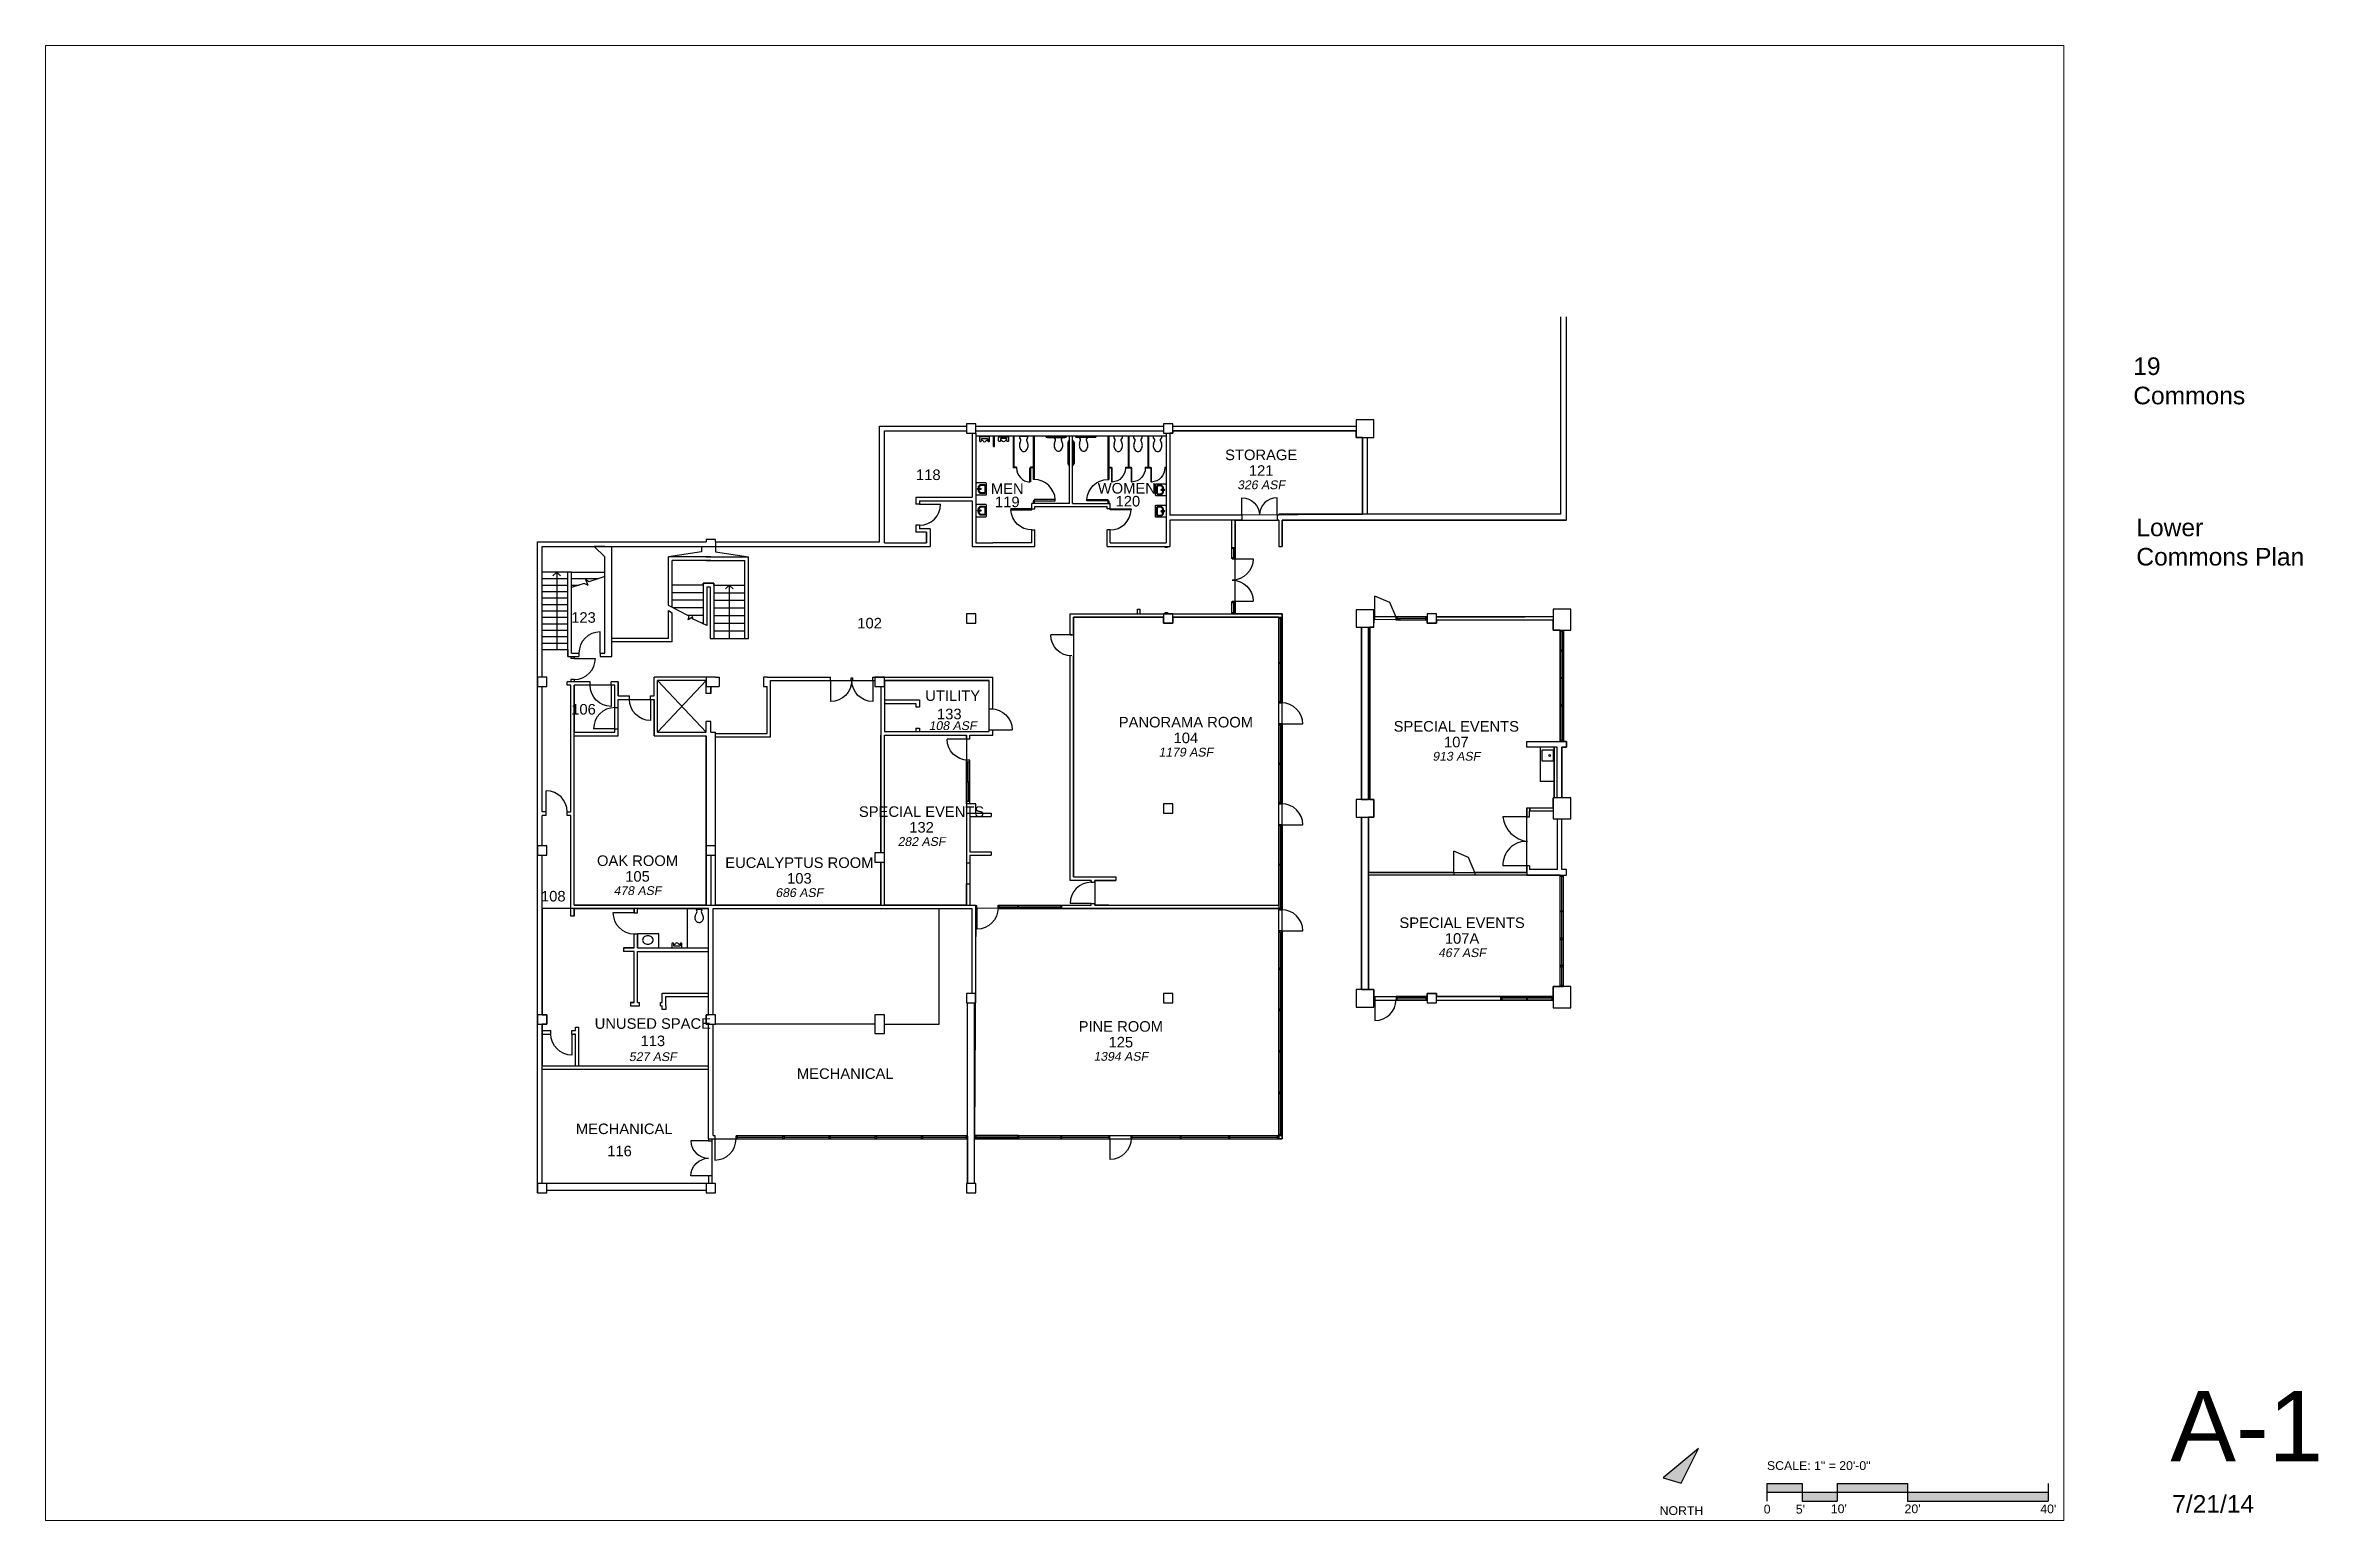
# Paper-space layout '11 x 17' of a CAD drawing. Header units: inches. Extents: x 0.1 to 16.3, y 0.2 to 10.6.
# The model-space entities are those that its viewports show. They can reach past a viewport. Long polylines and large blocks are cut down to what shows.
import ezdxf
from ezdxf.enums import TextEntityAlignment as Align

# ---------------------------------------------------------------- set-up
doc = ezdxf.new("R2010")
doc.units = ezdxf.units.IN
doc.header["$MEASUREMENT"] = 0
for name, color, linetype in [('A-DOOR', 4, 'Continuous'), ('A-FLOR-STRS', 4, 'Continuous'), ('A-FLOR-TEXT', 7, 'Continuous'), ('A-FLOR-TPTN', 4, 'Continuous'), ('A-GLAZ-FULL', 3, 'Continuous'), ('A-GLAZ-SILL', 3, 'Continuous'), ('A-PRIX', 140, 'Continuous'), ('A-WALL', 5, 'Continuous'), ('P-SANR-FTXT', 5, 'Continuous'), ('Polygons', 1, 'Continuous'), ('S-COLS', 6, 'Continuous')]:
    doc.layers.add(name, color=color, linetype=linetype)
doc.styles.get("Standard").update_dxf_attribs({"font": 'arial.ttf'})

psp = doc.layouts.new('11 x 17')

# ---------------------------------------------------------------- texts
at = {"layer": 'A-FLOR-TEXT', "attachment_point": 1}
for s, insert, char_height, width in [('19\\PCommons', (14.961, 8.43), 0.125, 1.1987), ('{\\fArial|b0|i0|c0|p34;Lower Commons Plan}', (14.983, 7.284), 0.125, 1.1987), ('{\\fArial|b0|i0|c0|p34;A-1}', (15.225, 1.083), 0.5, 0.343), ('SCALE: 1" = 20\'-0"', (12.357, 0.583), 0.0625, 1.1448), ('7/21/14', (15.238, 0.342), 0.125, 0.3269), ('{\\fArial|b0|i0|c0|p34;NORTH}', (11.594, 0.263), 0.0625, 0.29353), ('{\\fArial|b0|i0|c0|p34;0}', (12.334, 0.274), 0.0625, 0.0381), ("5'", (12.562, 0.273), 0.0625, 0.0904), ("10'", (12.811, 0.276), 0.0625, 0.0904), ("20'", (13.335, 0.276), 0.0625, 0.0904), ("40'", (14.3, 0.275), 0.0625, 0.0904)]:
    psp.add_mtext(s, dxfattribs=dict(at, insert=insert, char_height=char_height, width=width))

msp = doc.modelspace()

# ---------------------------------------------------------------- texts
at = {"layer": 'A-FLOR-TEXT'}
for s, p in [('STORAGE', (1208.3, 1228.3)), ('118', (640.4, 1194.3)), ('121', (1208.3, 1201.5)), ('MEN', (775.2, 1170.6)), ('119', (775.2, 1148)), ('102', (540.3, 941.2)), ('UTILITY', (682, 817.5)), ('133', (676.2, 786.1)), ('PANORAMA ROOM', (1079.9, 772.2)), ('SPECIAL EVENTS', (1541.3, 765.1)), ('104', (1079.9, 745.4)), ('107', (1541.3, 738.3)), ('SPECIAL EVENTS', (628.9, 619.6)), ('132', (628.9, 592.8)), ('OAK ROOM', (144.3, 535.9)), ('EUCALYPTUS ROOM', (420.4, 532.5)), ('105', (144.3, 509.1)), ('103', (420.4, 505.7)), ('SPECIAL EVENTS', (1551.1, 430)), ('107A', (1551.1, 403.2)), ('UNUSED SPACE', (170.4, 258)), ('113', (170.4, 228.5)), ('PINE ROOM', (968.9, 253.1)), ('125', (968.9, 226.3)), ('MECHANICAL', (498.7, 172.6)), ('MECHANICAL', (121.6, 78.4)), ('116', (113.6, 40.5))]:
    msp.add_text(s, height=18, dxfattribs=at).set_placement(p, align=Align.CENTER)
for s, p in [('WOMEN', (929.5, 1171.3)), ('120', (959.9, 1149.2)), ('123', (31.1, 950.8)), ('106', (31.2, 794.2)), ('108', (-20.4, 475.3))]:
    msp.add_text(s, height=18, dxfattribs=at).set_placement(p)
at = {"layer": 'A-FLOR-TEXT', "oblique": 10}
for s, p in [('326 ASF', (1208.3, 1178.7)), ('108 ASF', (682, 767.8)), ('1179 ASF', (1079.9, 722.6)), ('913 ASF', (1541.3, 715.5)), ('282 ASF', (628.9, 570)), ('478 ASF', (144.3, 486.3)), ('686 ASF', (420.4, 482.9)), ('467 ASF', (1551.1, 380.4)), ('527 ASF', (170.4, 203)), ('1394 ASF', (968.9, 203.5))]:
    msp.add_text(s, height=15, dxfattribs=at).set_placement(p, align=Align.CENTER)
at = {"layer": 'A-PRIX', "flags": 9}
for tag, p, s in [('FU_HOT', (732.4, 1269.4), '0.0'), ('FU_COLD', (732.4, 1269.4), '10.0'), ('FIXT_CODE', (732.4, 1269.3), '1'), ('FU_TOTAL', (732.4, 1269.3), '10.0'), ('FU_WASTE', (732.4, 1269.3), '6.0')]:
    msp.add_attdef(tag, p, s, height=0.01, dxfattribs=at)
at = {"layer": 'A-PRIX', "text_generation_flag": 2, "flags": 9}
for tag, p, s in [('FU_COLD', (801.7, 1268.9), '10.0'), ('FIXT_CODE', (801.7, 1268.8), '1'), ('FU_TOTAL', (801.7, 1268.9), '10.0'), ('FU_WASTE', (801.7, 1268.9), '6.0'), ('FU_HOT', (801.7, 1268.9), '0.0'), ('FU_COLD', (1035, 1269.4), '10.0'), ('FU_HOT', (1037.1, 1269.4), '0.0')]:
    msp.add_attdef(tag, p, s, height=0.01, dxfattribs=at)

# ---------------------------------------------------------------- blocks, each defined once
blk = doc.blocks.new('ARDR30')
at = {"layer": 'A-DOOR'}
blk.add_line((0, 0), (0, 36), dxfattribs=at)
blk.add_arc((0, 0), 36, 90, 180, dxfattribs=at)
blk = doc.blocks.new('ARDR30L')
at = {"layer": 'A-DOOR'}
blk.add_line((0, 0), (0, 36), dxfattribs=at)
blk.add_arc((0, 0), 36, 0, 90, dxfattribs=at)
blk = doc.blocks.new('ARDR26')
at = {"layer": 'A-DOOR'}
blk.add_line((0, 0), (0, 30), dxfattribs=at)
blk.add_arc((0, 0), 30, 90, 180, dxfattribs=at)
blk = doc.blocks.new('AR-URN-1')
blk.add_lwpolyline([(-4.5, -3), (4.5, -3, -0.414214), (5.5, -4), (5.5, -7, 0.414214), (6.5, -8), (7.5, -8, 0.414214), (8.5, -7), (8.5, -1, 0.414214), (7.5, 0), (-7.5, 0, 0.414214), (-8.5, -1), (-8.5, -7, 0.414214), (-7.5, -8), (-6.5, -8, 0.414214), (-5.5, -7), (-5.5, -4, -0.414214)], format="xyb", close=True)
blk.add_lwpolyline([(-5.5, -6), (-3.6, -6, -0.336234), (-2.6, -6.7, 0.758182), (2.6, -6.7, -0.336234), (3.6, -6), (5.5, -6)], format="xyb")
blk = doc.blocks.new('WC-F-S-1')
blk.add_lwpolyline([(-4.2, -3.4, -0.631284), (-3, -1), (3, -1, -0.631284), (4.2, -3.4, 0.291651), (3.8, -6.6), (6, -11.2, -0.031198), (6.4, -12.2, -0.08237), (7, -15.5, -0.08237), (6.4, -18.8, -0.09029), (4.9, -21.5, -0.104338), (2.4, -23.5, -0.137232), (0, -24, -0.117036), (-2.6, -23.4, -0.104338), (-4.9, -21.5, -0.09029), (-6.4, -18.8, -0.08237), (-7, -15.5, -0.08237), (-6.4, -12.2, -0.031198), (-6, -11.2), (-3.8, -6.6, 0.291651)], format="xyb", close=True)
blk = doc.blocks.new('30DOORL')
at = {"layer": 'A-FLOR-TPTN'}
blk.add_lwpolyline([(0, 36), (1.8, 36), (1.8, 0), (0, 0)], close=True, dxfattribs=at)
blk.add_arc((-0.1, 0), 36.1, 0.0521, 87.0939, dxfattribs=at)
blk = doc.blocks.new('A$C4FDF67D2')
at = {"layer": 'A-WALL', "xscale": 0.6666666666666667, "yscale": 0.6666666666666667, "zscale": 0.6666666666666667}
blk.add_blockref('30DOORL', (0, 0), dxfattribs=at)
blk = doc.blocks.new('30DOORR')
at = {"layer": 'A-FLOR-TPTN'}
blk.add_lwpolyline([(0, 36), (-1.8, 36), (-1.8, 0), (0, 0)], close=True, dxfattribs=at)
blk.add_arc((0.1, 0), 36.1, 92.9061, 179.9479, dxfattribs=at)
blk = doc.blocks.new('lavatory')
at = {"layer": 'A-WALL'}
for p, q in [((2721.1, 738.7), (2721.1, 723.4)), ((2739.6, 740.7), (2723.1, 740.7)), ((2741.6, 723.4), (2741.6, 738.7)), ((2722.1, 722.4), (2740.6, 722.4))]:
    blk.add_line(p, q, dxfattribs=at)
for points in [[(2727.6, 735.7), (2735.1, 735.7, -0.414214), (2739.1, 731.7), (2739.1, 726.4, -0.414214), (2736.6, 723.9), (2726.1, 723.9, -0.414214), (2723.6, 726.4), (2723.6, 731.7, -0.414214)], [(2728.6, 734.7), (2734.1, 734.7, -0.414214), (2738.1, 730.7), (2738.1, 727.4, -0.414214), (2735.6, 724.9), (2727.1, 724.9, -0.414214), (2724.6, 727.4), (2724.6, 730.7, -0.414214)]]:
    blk.add_lwpolyline(points, format="xyb", close=True, dxfattribs=at)
for centre, radius in [((2731.4, 737.3), 0.722), ((2731.4, 732.7), 1.1), ((2731.4, 732.7), 0.851)]:
    blk.add_circle(centre, radius, dxfattribs=at)
for centre, radius, start, end in [((2723.1, 738.7), 2, 90, 180), ((2739.6, 738.7), 2, 0, 90), ((2722.1, 723.4), 1, 180, 270), ((2740.6, 723.4), 1, 270, 0)]:
    blk.add_arc(centre, radius, start, end, dxfattribs=at)

# ---------------------------------------------------------------- linework, layer by layer
at = {"layer": 'A-DOOR'}
for p, q in [((1402.4, 960.1), (1402.4, 996.1)), ((261.4, 764.1), (178.4, 852.1)), ((261.4, 852.1), (178.4, 764.1)), ((1662.7, 619.9), (1620.7, 619.9)), ((1536.9, 524.9), (1536.9, 560.9)), ((1662.7, 535.9), (1620.7, 535.9)), ((1402.4, 308.1), (1402.4, 272.1))]:
    msp.add_line(p, q, dxfattribs=at)
for points in [[(1438.4, 960.1, 0), (1427.8, 985.6, 0), (1402.4, 996.1, 0)], [(1572.9, 524.9, 0), (1562.3, 550.3, 0), (1536.9, 560.9, 0)]]:
    msp.add_polyline3d(points, dxfattribs=at)
for centre, radius, start, end in [((1668.3, 625.4), 47.9, 186.6786, 263.3358), ((1660.7, 537.9), 40, 87.0449, 182.9406), ((1402.4, 308.1), 36, 270, 0)]:
    msp.add_arc(centre, radius, start, end, dxfattribs=at)
at = {"layer": 'A-FLOR-STRS'}
for p, q in [((253.4, 1072.1), (197.4, 1063.1)), ((269.4, 1063.1), (197.4, 1063.1)), ((197.4, 980.3), (197.4, 1063.1)), ((269.4, 1057.1), (203.4, 1057.1)), ((203.4, 977.1), (203.4, 1057.1)), ((253.4, 1081.1), (253.4, 1072.1)), ((253.4, 1081.1), (253.4, 1072.1)), ((261.4, 1063.1), (333.4, 1063.1)), ((261.4, 1057.1), (327.4, 1057.1)), ((277.4, 1081.1), (277.4, 1072.1)), ((277.4, 1081.1), (277.4, 1072.1)), ((277.4, 1081.1), (277.4, 1072.1)), ((277.4, 1072.1), (333.4, 1063.1)), ((327.4, 924.1), (327.4, 1057.1)), ((333.4, 924.1), (333.4, 1063.1)), ((-18.6, 1026.1), (25.4, 1026.1)), ((-18.6, 1015.1), (25.4, 1015.1)), ((0, 1030.8), (6.4, 1037.1)), ((6.4, 1037.1), (12.7, 1030.8)), ((6.4, 1037.1), (6.4, 905.1)), ((31.4, 1037.1), (88.4, 1037.1)), ((31.4, 1026.1), (77, 1026.1)), ((31.4, 1015.1), (44.6, 1015.1)), ((59.1, 1015.1), (59.4, 1015.1)), ((256.4, 1015.1), (203.4, 1015.1)), ((256.4, 1018.1), (256.4, 948.8)), ((274.4, 1018.1), (256.4, 1018.1)), ((256.4, 1018.1), (274.4, 1018.1)), ((256.4, 1015.1), (256.4, 1018.1)), ((262.4, 1012.1), (262.4, 946)), ((262.4, 1012.1), (268.4, 1012.1)), ((268.4, 1012.1), (268.4, 924.1)), ((268.4, 1012.1), (268.4, 924.1)), ((274.4, 1018.1), (274.4, 924.1)), ((274.4, 1018.1), (274.4, 924.1)), ((274.4, 1015.1), (274.4, 1018.1)), ((274.4, 1015.1), (327.4, 1015.1)), ((294.5, 1008.8), (300.9, 1015.1)), ((300.9, 1015.1), (307.2, 1008.8)), ((300.9, 1015.1), (300.9, 924.1)), ((-18.6, 1004.1), (25.4, 1004.1)), ((-18.6, 993.1), (25.4, 993.1)), ((-18.6, 982.1), (25.4, 982.1)), ((-18.6, 971.1), (25.4, 971.1)), ((256.4, 1002.1), (203.4, 1002.1)), ((256.4, 989.1), (203.4, 989.1)), ((256.4, 976.1), (205.3, 976.1)), ((274.4, 1002.1), (327.4, 1002.1)), ((274.4, 989.1), (327.4, 989.1)), ((274.4, 976.1), (327.4, 976.1)), ((-18.6, 960.1), (25.4, 960.1)), ((-18.6, 949.1), (25.4, 949.1)), ((-18.6, 938.1), (25.4, 938.1)), ((256.4, 963.1), (230.1, 963.1)), ((256.4, 950.1), (253.5, 950.1)), ((274.4, 963.1), (327.4, 963.1)), ((274.4, 950.1), (327.4, 950.1)), ((274.4, 937.1), (327.4, 937.1)), ((-18.6, 927.1), (25.4, 927.1)), ((-18.6, 916.1), (25.4, 916.1)), ((-18.6, 905.1), (25.4, 905.1)), ((268.4, 924.1), (333.4, 924.1))]:
    msp.add_line(p, q, dxfattribs=at)
for points in [[(25.4, 1037.1), (-18.6, 1037.1)], [(88.4, 1029.9), (61.4, 1020.9), (55.4, 1024.9), (59.4, 1014.9), (53.4, 1017.9), (31.4, 1010.9)], [(262.4, 946), (237.9, 957.4), (238.7, 960.9), (230.8, 955.7), (232.6, 961.8), (197.4, 980.3)]]:
    msp.add_lwpolyline(points, dxfattribs=at)
at = {"layer": 'A-FLOR-STRS', "const_width": 1.5}
for points in [[(5.6, 905.1, 1), (7.1, 905.1, 1)], [(300.1, 924.1, 1), (301.6, 924.1, 1)]]:
    msp.add_lwpolyline(points, format="xyb", close=True, dxfattribs=at)
at = {"layer": 'A-FLOR-TPTN'}
for p, q in [((751.8, 1251.7), (751.8, 1269.7)), ((751.8, 1251.7), (753.3, 1251.7)), ((753.3, 1251.7), (753.3, 1269.7)), ((785, 1269.7), (785, 1215)), ((786.5, 1269.7), (786.5, 1216.5)), ((819.5, 1269.7), (819.5, 1195.1)), ((821, 1269.7), (821, 1195.1)), ((946.8, 1269.7), (946.8, 1195.1)), ((948.3, 1269.7), (948.3, 1195.1)), ((981.3, 1269.7), (981.3, 1216.5)), ((982.8, 1269.7), (982.8, 1216.5)), ((1014.8, 1269.7), (1014.8, 1216.5)), ((1016.3, 1269.7), (1016.3, 1216.5)), ((790.9, 1215), (785, 1215)), ((790.9, 1216.5), (786.5, 1216.5)), ((790.9, 1216.5), (790.9, 1215)), ((819.5, 1216.5), (814.9, 1216.5)), ((814.9, 1216.5), (814.9, 1215)), ((819.5, 1215), (814.9, 1215)), ((948.3, 1216.5), (952.9, 1216.5)), ((948.3, 1215), (952.9, 1215)), ((952.9, 1216.5), (952.9, 1215)), ((976.9, 1216.5), (976.9, 1215)), ((976.9, 1216.5), (981.3, 1216.5)), ((976.9, 1215), (982.8, 1215)), ((981.3, 1216.5), (986.6, 1216.5)), ((982, 1215), (986.6, 1215)), ((986.6, 1216.5), (986.6, 1215)), ((1010.6, 1216.5), (1010.6, 1215)), ((1010.6, 1216.5), (1015, 1216.5)), ((1010.6, 1215), (1016.5, 1215)), ((1015, 1216.5), (1020.1, 1216.5)), ((1015.5, 1215), (1020.1, 1215)), ((1020.1, 1216.5), (1020.1, 1215)), ((1044.1, 1216.5), (1044.1, 1215)), ((1044.1, 1216.5), (1046.4, 1216.5)), ((1044.1, 1215), (1046.4, 1215)), ((946.8, 1195.1), (948.3, 1195.1)), ((821, 1159.1), (819.5, 1159.1)), ((819.5, 1159.1), (819.5, 1154.1)), ((821, 1159.1), (821, 1154.1)), ((946.8, 1159.1), (946.8, 1154.1)), ((946.8, 1159.1), (948.3, 1159.1)), ((948.3, 1159.1), (948.3, 1154.1)), ((229.4, 396.1), (229.4, 463.1))]:
    msp.add_line(p, q, dxfattribs=at)
at = {"layer": 'A-GLAZ-FULL'}
for p, q in [((1160.9, 1077.4), (1160.9, 1062.4)), ((1160.9, 984.7), (1160.9, 968.1)), ((1241.4, 958.1), (1241.4, 816.1)), ((1244.4, 814.1), (1238.4, 814.1)), ((1244.4, 778.1), (1238.4, 778.1)), ((1241.4, 776.1), (1241.4, 644.1)), ((1244.4, 642.1), (1238.4, 642.1)), ((1244.4, 606.1), (1238.4, 606.1)), ((1241.4, 604.1), (1241.4, 463.1)), ((761.4, 466.1), (792.4, 466.1)), ((794.4, 466.1), (866.4, 466.1)), ((1244.4, 461.2), (1238.4, 461.2)), ((1244.4, 425.2), (1238.4, 425.2)), ((1241.4, 423.2), (1241.4, 78.1)), ((314.4, 73.1), (392.2, 73.1)), ((394.2, 73.1), (471, 73.1)), ((473, 73.1), (549.8, 73.1)), ((551.8, 73.1), (628.6, 73.1)), ((721.4, 73.1), (792.4, 73.1)), ((794.4, 73.1), (866.4, 73.1)), ((868.4, 73.1), (948.4, 73.1)), ((950.4, 70.1), (950.4, 76.1)), ((986.4, 70.1), (986.4, 76.1)), ((988.4, 73.1), (1236.4, 73.1))]:
    msp.add_line(p, q, dxfattribs=at)
for points in [[(1044.4, 1081.1), (1048.6, 1081.1), (1048.6, 1079.1), (1044.4, 1079.1)], [(1158.9, 1079.4), (1162.9, 1079.4), (1162.9, 1077.4), (1158.9, 1077.4)], [(1158.9, 1062.4), (1162.9, 1062.4), (1162.9, 1060.4), (1158.9, 1060.4)], [(1158.9, 986.7), (1162.9, 986.7), (1162.9, 984.7), (1158.9, 984.7)], [(1044.4, 968.1), (1048.6, 968.1), (1048.6, 966.1), (1044.4, 966.1)], [(1158.9, 968.1), (1162.9, 968.1), (1162.9, 966.1), (1158.9, 966.1)], [(1239.4, 960.1), (1243.4, 960.1), (1243.4, 958.1), (1239.4, 958.1)], [(1239.4, 883.1), (1243.4, 883.1), (1243.4, 881.1), (1239.4, 881.1)], [(1239.4, 814.1), (1243.4, 814.1), (1243.4, 816.1), (1239.4, 816.1)], [(1239.4, 778.1), (1243.4, 778.1), (1243.4, 776.1), (1239.4, 776.1)], [(1239.4, 711.1), (1243.4, 711.1), (1243.4, 709.1), (1239.4, 709.1)], [(1239.4, 642.1), (1243.4, 642.1), (1243.4, 644.1), (1239.4, 644.1)], [(1239.4, 606.1), (1243.4, 606.1), (1243.4, 604.1), (1239.4, 604.1)], [(1239.4, 539.1), (1243.4, 539.1), (1243.4, 537.1), (1239.4, 537.1)], [(721.4, 464.1), (723.4, 464.1), (723.4, 468.1), (721.4, 468.1)], [(759.4, 464.1), (761.4, 464.1), (761.4, 468.1), (759.4, 468.1)], [(792.4, 464.1), (794.4, 464.1), (794.4, 468.1), (792.4, 468.1)], [(866.4, 464.1), (868.4, 464.1), (868.4, 468.1), (866.4, 468.1)], [(1239.4, 461.2), (1243.4, 461.2), (1243.4, 463.2), (1239.4, 463.2)], [(1239.4, 423.2), (1243.4, 423.2), (1243.4, 425.2), (1239.4, 425.2)], [(1239.4, 359.3), (1243.4, 359.3), (1243.4, 361.3), (1239.4, 361.3)], [(1239.4, 289.5), (1243.4, 289.5), (1243.4, 291.5), (1239.4, 291.5)], [(1239.4, 218.7), (1243.4, 218.7), (1243.4, 220.7), (1239.4, 220.7)], [(1239.4, 147.9), (1243.4, 147.9), (1243.4, 149.9), (1239.4, 149.9)], [(1243.4, 76.1), (1239.4, 76.1), (1239.4, 78.1), (1243.4, 78.1)], [(312.4, 75.1), (314.4, 75.1), (314.4, 71.1), (312.4, 71.1)], [(392.2, 75.1), (394.2, 75.1), (394.2, 71.1), (392.2, 71.1)], [(471, 75.1), (473, 75.1), (473, 71.1), (471, 71.1)], [(549.8, 75.1), (551.8, 75.1), (551.8, 71.1), (549.8, 71.1)], [(792.4, 71.1), (794.4, 71.1), (794.4, 75.1), (792.4, 75.1)], [(866.4, 71.1), (868.4, 71.1), (868.4, 75.1), (866.4, 75.1)], [(948.4, 71.1), (950.4, 71.1), (950.4, 75.1), (948.4, 75.1)], [(986.4, 71.1), (988.4, 71.1), (988.4, 75.1), (986.4, 75.1)], [(1070, 71.1), (1072, 71.1), (1072, 75.1), (1070, 75.1)], [(1152.7, 71.1), (1154.7, 71.1), (1154.7, 75.1), (1152.7, 75.1)], [(1238.4, 71.1), (1236.4, 71.1), (1236.4, 75.1), (1238.4, 75.1)], [(1238.4, 76.1), (1244.4, 76.1), (1244.4, 70.1), (1238.4, 70.1)]]:
    msp.add_lwpolyline(points, close=True, dxfattribs=at)
at = {"layer": 'A-GLAZ-FULL', "color": 6}
msp.add_lwpolyline([(508.8, 852.4), (508.8, 856.6), (510.8, 856.6), (510.8, 852.4)], close=True, dxfattribs=at)
at = {"layer": 'A-GLAZ-SILL'}
for p, q in [((1491.4, 961.1), (1438.4, 961.1)), ((1438.4, 955.1), (1438.4, 961.1)), ((1491.4, 955.1), (1438.4, 955.1)), ((1489.4, 958.1), (1440.4, 958.1)), ((1491.4, 955.1), (1491.4, 961.1)), ((1718.4, 938.1), (1718.4, 748.4)), ((1721.4, 936.1), (1721.4, 750.4)), ((1724.4, 938.1), (1724.4, 748.4)), ((1718.4, 330.1), (1718.4, 519.9)), ((1721.4, 459.4), (1721.4, 517.9)), ((1724.4, 330.1), (1724.4, 519.9)), ((1721.4, 412.6), (1721.4, 457.4)), ((1721.4, 365.9), (1721.4, 410.6)), ((1721.4, 332.1), (1721.4, 363.9)), ((1402.4, 313.1), (1402.4, 307.1)), ((1491.4, 313.1), (1438.4, 313.1)), ((1438.4, 313.1), (1438.4, 307.1)), ((1491.4, 313.1), (1491.4, 307.1)), ((1706.4, 313.1), (1617.4, 313.1)), ((1617.4, 307.1), (1617.4, 313.1)), ((1402.4, 307.1), (1400.4, 307.1)), ((1491.4, 307.1), (1438.4, 307.1)), ((1489.4, 310.1), (1440.4, 310.1)), ((1706.4, 307.1), (1617.4, 307.1)), ((1660.9, 310.1), (1619.4, 310.1)), ((1704.4, 310.1), (1662.9, 310.1)), ((628.6, 76.1), (707.4, 76.1)), ((628.6, 76.1), (628.6, 70.1)), ((628.6, 70.1), (707.4, 70.1)), ((630.6, 73.1), (705.4, 73.1)), ((794.4, 76.1), (719.4, 76.1)), ((794.4, 70.1), (719.4, 70.1)), ((721.4, 76.1), (721.4, 70.1)), ((792.4, 76.1), (792.4, 70.1)), ((794.4, 76.1), (794.4, 70.1))]:
    msp.add_line(p, q, dxfattribs=at)
for points in [[(1400.4, 960.1), (1400.4, 956.1), (1402.4, 956.1), (1402.4, 960.1)], [(1438.4, 956.1), (1438.4, 960.1), (1440.4, 960.1), (1440.4, 956.1)], [(1489.4, 956.1), (1489.4, 960.1), (1491.4, 960.1), (1491.4, 956.1)], [(1719.4, 938.1), (1723.4, 938.1), (1723.4, 936.1), (1719.4, 936.1)], [(1719.4, 904.4), (1723.4, 904.4), (1723.4, 902.4), (1719.4, 902.4)], [(1719.4, 857.6), (1723.4, 857.6), (1723.4, 855.6), (1719.4, 855.6)], [(1719.4, 808.9), (1723.4, 808.9), (1723.4, 810.9), (1719.4, 810.9)], [(1719.4, 748.4), (1723.4, 748.4), (1723.4, 750.4), (1719.4, 750.4)], [(1719.4, 519.9), (1723.4, 519.9), (1723.4, 517.9), (1719.4, 517.9)], [(1719.4, 459.4), (1723.4, 459.4), (1723.4, 457.4), (1719.4, 457.4)], [(1719.4, 410.6), (1723.4, 410.6), (1723.4, 412.6), (1719.4, 412.6)], [(1719.4, 363.9), (1723.4, 363.9), (1723.4, 365.9), (1719.4, 365.9)], [(1400.4, 312.1), (1400.4, 308.1), (1402.4, 308.1), (1402.4, 312.1)], [(1438.4, 312.1), (1438.4, 308.1), (1440.4, 308.1), (1440.4, 312.1)], [(1489.4, 312.1), (1489.4, 308.1), (1491.4, 308.1), (1491.4, 312.1)], [(1619.4, 308.1), (1619.4, 312.1), (1617.4, 312.1), (1617.4, 308.1)], [(1662.9, 308.1), (1662.9, 312.1), (1660.9, 312.1), (1660.9, 308.1)], [(1706.4, 308.1), (1706.4, 312.1), (1704.4, 312.1), (1704.4, 308.1)], [(1719.4, 330.1), (1723.4, 330.1), (1723.4, 332.1), (1719.4, 332.1)], [(628.6, 75.1), (630.6, 75.1), (630.6, 71.1), (628.6, 71.1)], [(707.4, 71.1), (705.4, 71.1), (705.4, 75.1), (707.4, 75.1)], [(719.4, 71.1), (721.4, 71.1), (721.4, 75.1), (719.4, 75.1)], [(792.4, 71.1), (794.4, 71.1), (794.4, 75.1), (792.4, 75.1)]]:
    msp.add_lwpolyline(points, close=True, dxfattribs=at)
at = {"layer": 'A-WALL'}
for p, q in [((1719.4, 1136.1), (1719.4, 1472.8)), ((1729.4, 1126.1), (1729.4, 1472.8)), ((557.4, 1286.1), (705.4, 1286.1)), ((557.4, 1089.1), (557.4, 1286.1)), ((721.4, 1286.1), (1041.4, 1286.1)), ((1057.4, 1286.1), (1370.4, 1286.1)), ((565.4, 1278.1), (705.4, 1278.1)), ((565.4, 1087.1), (565.4, 1278.1)), ((715.4, 1274.1), (715.4, 1165.1)), ((721.4, 1278.1), (1041.4, 1278.1)), ((721.4, 1274.1), (721.4, 1138.1)), ((721.4, 1269.7), (1046.4, 1269.7)), ((881.4, 1154.1), (881.4, 1270.1)), ((886.4, 1154.1), (886.4, 1270.1)), ((1046.4, 1274.1), (1046.4, 1087.1)), ((1052.4, 1274.1), (1052.4, 1134.1)), ((1057.4, 1278.1), (1370.4, 1278.1)), ((1381.4, 1267.1), (1381.4, 1136.1)), ((1389.4, 1267.1), (1389.4, 1136.1)), ((619.4, 1165.1), (715.4, 1165.1)), ((619.4, 1165.1), (619.4, 1153.1)), ((821, 1195.1), (819.5, 1195.1)), ((625.4, 1153.1), (619.4, 1153.1)), ((625.4, 1159.1), (715.4, 1159.1)), ((625.4, 1159.1), (625.4, 1153.1)), ((625.4, 1159.1), (625.4, 1153.1)), ((715.4, 1159.1), (715.4, 1081.1)), ((721.4, 1138.1), (721.4, 1087.1)), ((881.4, 1154.1), (817.1, 1154.1)), ((817.1, 1145.1), (817.1, 1154.1)), ((817.1, 1145.1), (822.1, 1145.1)), ((822.1, 1145.1), (822.1, 1149.1)), ((822.1, 1149.1), (945.6, 1149.1)), ((886.4, 1154.1), (950.6, 1154.1)), ((945.6, 1145.1), (945.6, 1149.1)), ((950.6, 1145.1), (945.6, 1145.1)), ((950.6, 1145.1), (950.6, 1154.1)), ((1175.4, 1134.1), (1052.4, 1134.1)), ((1175.4, 1126.1), (1052.4, 1126.1)), ((1052.4, 1126.1), (1052.4, 1081.1)), ((1157.9, 1126.1), (1157.9, 1060.4)), ((1163.9, 1126.1), (1163.9, 1060.4)), ((1166.9, 1126.1), (1163.9, 1126.1)), ((1175.4, 1134.1), (1175.4, 1126.1)), ((1235.4, 1134.1), (1235.4, 1126.1)), ((1238.4, 1134.1), (1235.4, 1134.1)), ((1238.4, 1126.1), (1235.4, 1126.1)), ((1719.4, 1136.1), (1238.4, 1136.1)), ((1238.4, 1136.1), (1238.4, 1134.1)), ((1238.4, 1126.1), (1238.4, 1081.1)), ((1729.4, 1126.1), (1244.4, 1126.1)), ((1244.4, 1126.1), (1244.4, 1081.1)), ((-26.6, -21.9), (-26.6, 1089.1)), ((-26.6, 1089.1), (261.4, 1089.1)), ((277.4, 1089.1), (557.4, 1089.1)), ((277.4, 1089.1), (277.4, 1081.1)), ((565.4, 1087.1), (637.4, 1087.1)), ((619.4, 1117.1), (619.4, 1105.1)), ((625.4, 1117.1), (619.4, 1117.1)), ((637.4, 1105.1), (619.4, 1105.1)), ((625.4, 1117.1), (625.4, 1111.1)), ((643.4, 1111.1), (625.4, 1111.1)), ((637.4, 1087.1), (637.4, 1105.1)), ((637.4, 1105.1), (637.4, 1087.1)), ((643.4, 1111.1), (643.4, 1081.1)), ((721.4, 1087.1), (750.4, 1087.1)), ((721.4, 1087.1), (750.4, 1087.1)), ((817.1, 1087.1), (750.4, 1087.1)), ((817.1, 1087.1), (817.1, 1109.1)), ((817.1, 1109.1), (822.1, 1109.1)), ((822.1, 1081.1), (822.1, 1109.1)), ((945.6, 1081.1), (945.6, 1109.1)), ((950.6, 1109.1), (945.6, 1109.1)), ((950.6, 1087.1), (950.6, 1109.1)), ((950.6, 1087.1), (981.4, 1087.1)), ((981.4, 1087.1), (986.4, 1087.1)), ((984.4, 1087.1), (1046.4, 1087.1)), ((-18.6, 1081.1), (643.4, 1081.1)), ((-18.6, 858.1), (-18.6, 1081.1)), ((70.4, 1081.1), (88.4, 1063.1)), ((88.4, 1081.1), (70.4, 1081.1)), ((88.4, 899.1), (88.4, 1063.1)), ((100.4, 893.1), (100.4, 1081.1)), ((715.4, 1081.1), (822.1, 1081.1)), ((945.6, 1081.1), (1052.4, 1081.1)), ((1157.9, 1079.4), (1163.9, 1079.4)), ((1163.9, 1060.4), (1157.9, 1060.4)), ((1238.4, 1081.1), (1244.4, 1081.1)), ((25.4, 893.1), (25.4, 1037.1)), ((31.4, 1037.1), (25.4, 1037.1)), ((31.4, 899.1), (31.4, 1037.1)), ((197.4, 924.1), (197.4, 971.5)), ((197.4, 971.5), (203.4, 967.8)), ((997.4, 973.9), (1002.1, 973.9)), ((997.4, 966.1), (997.4, 973.9)), ((1002.1, 966.1), (1002.1, 973.9)), ((1157.9, 986.7), (1157.9, 966.1)), ((1163.9, 986.7), (1157.9, 986.7)), ((1163.9, 986.7), (1163.9, 966.1)), ((203.4, 918.1), (203.4, 967.8)), ((882.4, 966.1), (1244.4, 966.1)), ((882.4, 930.1), (882.4, 966.1)), ((888.4, 960.1), (1041.4, 960.1)), ((888.4, 930.1), (888.4, 960.1)), ((1057.4, 960.1), (1244.4, 960.1)), ((1238.4, 960.1), (1238.4, 814.1)), ((1244.4, 966.1), (1244.4, 814.1)), ((1379.4, 943.1), (1391.4, 943.1)), ((1507.4, 961.1), (1657.9, 961.1)), ((1657.9, 955.1), (1507.4, 955.1)), ((1706.4, 961.1), (1574.6, 961.1)), ((1706.4, 955.1), (1657.9, 955.1)), ((25.4, 905.1), (25.4, 893.1)), ((25.4, 893.1), (44.3, 893.1)), ((30.4, 893.1), (30.4, 890.1)), ((31.4, 899.1), (44.3, 899.1)), ((36.4, 893.1), (36.4, 890.1)), ((36.4, 893.1), (36.4, 890.1)), ((44.3, 899.1), (44.3, 893.1)), ((80.3, 899.1), (80.3, 893.1)), ((80.3, 899.1), (88.4, 899.1)), ((80.3, 893.1), (100.4, 893.1)), ((197.4, 924.1), (100.4, 924.1)), ((203.4, 918.1), (100.4, 918.1)), ((882.4, 930.1), (888.4, 930.1)), ((882.4, 511.1), (882.4, 894.2)), ((888.4, 517.1), (888.4, 894.2)), ((36.4, 890.1), (30.4, 890.1)), ((30.4, 854.1), (30.4, 850.1)), ((36.4, 854.1), (30.4, 854.1)), ((36.4, 854.1), (36.4, 850.1)), ((261.4, 858.1), (172.4, 858.1)), ((172.4, 826.1), (172.4, 858.1)), ((277.4, 858.1), (283.4, 858.1)), ((277.4, 858.1), (283.4, 858.1)), ((283.4, 858.1), (283.4, 842.1)), ((365.4, 858.1), (359.4, 858.1)), ((365.4, 858.1), (359.4, 858.1)), ((359.4, 858.1), (359.4, 842.1)), ((365.4, 858.1), (473.8, 858.1)), ((473.8, 852.1), (473.8, 858.1)), ((545.8, 858.1), (750.4, 858.1)), ((545.8, 852.1), (545.8, 858.1)), ((750.4, 804.1), (750.4, 858.1)), ((-18.6, 628.1), (-18.6, 842.1)), ((63.4, 850.1), (24.4, 850.1)), ((24.4, 844.1), (24.4, 850.1)), ((30.4, 844.1), (24.4, 844.1)), ((30.4, 844.1), (24.4, 844.1)), ((30.4, 628.1), (30.4, 844.1)), ((36.4, 470.1), (36.4, 844.1)), ((63.4, 844.1), (36.4, 844.1)), ((63.4, 844.1), (63.4, 850.1)), ((99.4, 844.1), (99.4, 850.1)), ((111.4, 850.1), (99.4, 850.1)), ((105.4, 844.1), (99.4, 844.1)), ((105.4, 844.1), (99.4, 844.1)), ((105.4, 806.1), (105.4, 844.1)), ((111.4, 826.1), (111.4, 850.1)), ((111.4, 850.1), (111.4, 826.1)), ((111.4, 826.1), (130.4, 826.1)), ((111.4, 820.1), (130.4, 820.1)), ((111.4, 820.1), (130.4, 820.1)), ((111.4, 806.1), (111.4, 820.1)), ((130.4, 820.1), (130.4, 826.1)), ((166.4, 826.1), (172.4, 826.1)), ((166.4, 820.1), (166.4, 826.1)), ((166.4, 820.1), (172.4, 820.1)), ((172.4, 758.1), (172.4, 820.1)), ((178.4, 764.1), (178.4, 852.1)), ((261.4, 852.1), (178.4, 852.1)), ((261.4, 830.1), (261.4, 850.1)), ((269.4, 830.1), (261.4, 830.1)), ((269.4, 830.1), (269.4, 842.1)), ((269.4, 842.1), (269.4, 830.1)), ((359.4, 842.1), (365.4, 842.1)), ((365.4, 762.1), (365.4, 842.1)), ((371.4, 756.1), (371.4, 852.1)), ((371.4, 852.1), (473.8, 852.1)), ((545.8, 852.1), (549.4, 852.1)), ((559.4, 842.1), (559.4, 759.1)), ((565.4, 852.1), (744.4, 852.1)), ((565.4, 842.1), (565.4, 819.1)), ((565.4, 819.1), (625.4, 819.1)), ((625.4, 819.1), (625.4, 807.1)), ((744.4, 852.1), (723.4, 852.1)), ((744.4, 804.1), (744.4, 852.1)), ((105.4, 806.1), (111.4, 806.1)), ((269.4, 782.1), (261.4, 782.1)), ((261.4, 764.1), (261.4, 782.1)), ((269.4, 764.1), (269.4, 782.1)), ((565.4, 813.1), (565.4, 765.1)), ((565.4, 813.1), (619.4, 813.1)), ((619.4, 813.1), (619.4, 807.1)), ((619.4, 813.1), (619.4, 807.1)), ((619.4, 807.1), (625.4, 807.1)), ((744.4, 804.1), (750.4, 804.1)), ((1238.4, 778.1), (1238.4, 642.1)), ((1244.4, 778.1), (1244.4, 642.1)), ((36.4, 764.1), (105.4, 764.1)), ((36.4, 758.1), (111.4, 758.1)), ((105.4, 770.1), (111.4, 770.1)), ((105.4, 764.1), (105.4, 770.1)), ((105.4, 764.1), (105.4, 770.1)), ((111.4, 758.1), (111.4, 770.1)), ((172.4, 758.1), (261.4, 758.1)), ((178.4, 764.1), (261.4, 764.1)), ((261.4, 469.1), (261.4, 758.1)), ((269.4, 764.1), (277.4, 764.1)), ((277.4, 469.1), (277.4, 764.1)), ((277.4, 762.1), (365.4, 762.1)), ((277.4, 756.1), (371.4, 756.1)), ((559.4, 558.1), (559.4, 759.1)), ((565.4, 765.1), (619.4, 765.1)), ((565.4, 469.1), (565.4, 759.1)), ((565.4, 759.1), (705.4, 759.1)), ((619.4, 771.1), (619.4, 765.1)), ((619.4, 771.1), (625.4, 771.1)), ((625.4, 771.1), (625.4, 765.1)), ((625.4, 765.1), (744.4, 765.1)), ((625.4, 765.1), (631.4, 765.1)), ((705.4, 752.2), (705.4, 759.1)), ((711.4, 752.2), (705.4, 752.2)), ((711.4, 759.1), (750.4, 759.1)), ((711.4, 752.2), (711.4, 759.1)), ((711.4, 759.1), (737.6, 759.1)), ((744.4, 765.1), (744.4, 768.1)), ((744.4, 768.1), (750.4, 768.1)), ((750.4, 759.1), (750.4, 768.1)), ((1661.4, 748.4), (1713.4, 748.4)), ((1661.4, 738.4), (1661.4, 748.4)), ((1713.4, 738.4), (1661.4, 738.4)), ((1684.4, 738.4), (1684.4, 679.8)), ((1708.4, 738.4), (1708.4, 666.7)), ((1713.4, 748.4), (1729.4, 748.4)), ((1713.4, 652.1), (1713.4, 738.4)), ((1721.4, 738.4), (1721.4, 652.1)), ((1729.4, 738.4), (1721.4, 738.4)), ((1729.4, 748.4), (1729.4, 738.4)), ((705.4, 642.1), (705.4, 716.2)), ((711.4, 716.2), (705.4, 716.2)), ((711.4, 712.9), (705.4, 712.9)), ((708, 712.9), (708, 678)), ((711.4, 642.1), (711.4, 716.2)), ((708.8, 645.6), (708.8, 679.9)), ((1708.4, 679.8), (1684.4, 679.8)), ((1708.4, 666.7), (1708.4, 652.1)), ((-11.6, 628.1), (-18.6, 628.1)), ((-18.6, 570.1), (-18.6, 622.1)), ((-11.6, 622.1), (-18.6, 622.1)), ((-11.6, 622.1), (-11.6, 628.1)), ((24.4, 628.1), (30.4, 628.1)), ((24.4, 622.1), (24.4, 628.1)), ((30.4, 622.1), (24.4, 622.1)), ((30.4, 450.1), (30.4, 622.1)), ((30.4, 562.1), (30.4, 622.1)), ((711.4, 645.6), (705.4, 645.6)), ((705.4, 626.1), (705.4, 541.1)), ((711.4, 626.1), (747.4, 626.1)), ((747.4, 626.1), (747.4, 620.1)), ((1379.4, 649.1), (1391.4, 649.1)), ((1661.4, 634.9), (1666.4, 634.9)), ((1661.4, 634.9), (1661.4, 619.9)), ((1666.4, 634.9), (1666.4, 629.9)), ((1666.4, 619.9), (1666.4, 629.9)), ((1666.5, 634.9), (1706.4, 634.9)), ((1666.5, 634.9), (1666.5, 629.9)), ((1666.5, 629.9), (1706.4, 629.9)), ((1706.4, 634.9), (1706.4, 629.9)), ((711.4, 620.1), (747.4, 620.1)), ((711.4, 620.1), (711.4, 560.1)), ((1238.4, 606.1), (1238.4, 461.2)), ((1244.4, 606.1), (1244.4, 461.2)), ((1379.4, 619.1), (1391.4, 619.1)), ((1661.4, 619.9), (1666.4, 619.9)), ((1713.4, 616.1), (1713.4, 529.9)), ((1721.4, 529.9), (1721.4, 616.1)), ((-18.6, 282.1), (-18.6, 554.1)), ((269.4, 554.1), (269.4, 469.1)), ((711.4, 560.1), (747.4, 560.1)), ((711.4, 554.1), (747.4, 554.1)), ((711.4, 554.1), (711.4, 541.1)), ((747.4, 560.1), (747.4, 554.1)), ((559.4, 469.1), (559.4, 542.1)), ((705.4, 541.1), (705.4, 505.1)), ((705.4, 541.1), (711.4, 541.1)), ((705.4, 505.1), (705.4, 469.1)), ((705.4, 505.1), (711.4, 505.1)), ((705.4, 469.1), (705.4, 505.1)), ((711.4, 541.1), (711.4, 505.1)), ((711.4, 505.1), (711.4, 469.1)), ((918.4, 511.1), (882.4, 511.1)), ((888.4, 517.1), (960.4, 517.1)), ((918.4, 508.1), (918.4, 511.1)), ((918.4, 511.1), (918.4, 508.1)), ((918.4, 508.1), (924.4, 508.1)), ((924.4, 511.1), (960.4, 511.1)), ((924.4, 508.1), (924.4, 511.1)), ((960.4, 517.1), (960.4, 511.1)), ((1536.9, 524.9), (1391.4, 524.9)), ((1536.9, 519.9), (1391.4, 519.9)), ((1536.9, 524.9), (1536.9, 519.9)), ((1661.4, 524.9), (1572.9, 524.9)), ((1572.9, 524.9), (1572.9, 519.9)), ((1661.4, 519.9), (1572.9, 519.9)), ((1666.4, 535.9), (1661.4, 535.9)), ((1661.4, 535.9), (1661.4, 519.9)), ((1661.4, 519.9), (1713.4, 519.9)), ((1666.4, 535.9), (1666.4, 529.9)), ((1713.4, 529.9), (1666.4, 529.9)), ((1713.4, 519.9), (1729.4, 519.9)), ((1729.4, 529.9), (1721.4, 529.9)), ((1729.4, 519.9), (1729.4, 529.9)), ((36.4, 469.1), (269.4, 469.1)), ((269.4, 469.1), (721.4, 469.1)), ((721.4, 318.1), (721.4, 469.1)), ((759.4, 469.1), (918.4, 469.1)), ((759.4, 463.1), (759.4, 469.1)), ((868.4, 463.1), (868.4, 469.1)), ((918.4, 472.1), (924.4, 472.1)), ((918.4, 469.1), (918.4, 472.1)), ((924.4, 469.1), (924.4, 472.1)), ((924.4, 469.1), (1238.4, 469.1)), ((948.4, 469.1), (924.4, 469.1)), ((36.4, 450.1), (30.4, 450.1)), ((36.4, 463.1), (138.4, 463.1)), ((36.4, 450.1), (36.4, 463.1)), ((36.4, 462.1), (36.4, 450.1)), ((138.4, 456.1), (138.4, 463.1)), ((138.4, 462.1), (138.4, 456.1)), ((138.4, 456.1), (144.4, 456.1)), ((144.4, 463.1), (265.4, 463.1)), ((144.4, 456.1), (144.4, 463.1)), ((265.4, 396.1), (265.4, 463.1)), ((273.4, 463.1), (715.4, 463.1)), ((273.4, 282.1), (273.4, 463.1)), ((658.8, 266.1), (658.8, 463.1)), ((715.4, 318.1), (715.4, 463.1)), ((759.4, 463.1), (1244.4, 463.1)), ((120.4, 396.1), (138.4, 396.1)), ((138.4, 396.1), (120.4, 396.1)), ((120.4, 396.1), (120.4, 390.1)), ((138.4, 390.1), (120.4, 390.1)), ((138.4, 396.1), (138.4, 420.1)), ((138.4, 420.1), (144.4, 420.1)), ((138.4, 357.1), (138.4, 390.1)), ((144.4, 396.1), (144.4, 420.1)), ((144.4, 396.1), (265.4, 396.1)), ((144.4, 390.1), (265.4, 390.1)), ((144.4, 303.1), (144.4, 390.1)), ((265.4, 319.1), (265.4, 390.1)), ((1238.4, 425.2), (1238.4, 76.1)), ((1244.4, 425.2), (1244.4, 70.1)), ((138.4, 303.1), (138.4, 357.1)), ((186.4, 319.1), (265.4, 319.1)), ((186.4, 313.1), (186.4, 319.1)), ((186.4, 313.1), (186.4, 319.1)), ((186.4, 303.1), (186.4, 319.1)), ((192.4, 313.1), (265.4, 313.1)), ((192.4, 297.1), (192.4, 313.1)), ((265.4, 282.1), (265.4, 313.1)), ((1379.4, 325.1), (1391.4, 325.1)), ((1617.4, 313.1), (1507.4, 313.1)), ((132.4, 303.1), (132.4, 297.1)), ((132.4, 303.1), (138.4, 303.1)), ((138.4, 303.1), (132.4, 303.1)), ((132.4, 297.1), (147.4, 297.1)), ((144.4, 303.1), (147.4, 303.1)), ((147.4, 297.1), (147.4, 303.1)), ((183.4, 297.1), (183.4, 303.1)), ((183.4, 303.1), (186.4, 303.1)), ((183.4, 297.1), (186.4, 297.1)), ((186.4, 291.1), (186.4, 297.1)), ((192.4, 291.1), (186.4, 291.1)), ((192.4, 297.1), (192.4, 291.1)), ((1507.4, 307.1), (1617.4, 307.1)), ((-18.6, -5.9), (-18.6, 266.1)), ((-18.6, 255.1), (-3.6, 255.1)), ((-18.6, 249.1), (-3.6, 249.1)), ((-3.6, 249.1), (-3.6, 255.1)), ((32.4, 255.1), (38.4, 255.1)), ((32.4, 249.1), (32.4, 255.1)), ((32.4, 249.1), (38.4, 249.1)), ((38.4, 249.1), (35.4, 249.1)), ((38.4, 261.1), (44.4, 261.1)), ((38.4, 255.1), (38.4, 261.1)), ((38.4, 195.1), (38.4, 249.1)), ((44.4, 195.1), (44.4, 261.1)), ((265.4, 70.1), (265.4, 266.1)), ((273.4, 76.1), (273.4, 266.1)), ((549.4, 266.1), (277.4, 266.1)), ((565.4, 266.1), (658.8, 266.1)), ((-18.6, 195.1), (38.4, 195.1)), ((44.4, 195.1), (265.4, 195.1)), ((-18.6, 189.1), (265.4, 189.1)), ((265.4, 70.1), (276.4, 70.1)), ((265.4, 70.1), (265.4, 67.1)), ((265.4, 67.1), (271.4, 67.1)), ((271.4, 67.1), (271.4, 70.1)), ((273.4, 76.1), (276.4, 76.1)), ((273.4, 76.1), (276.4, 76.1)), ((276.4, 76.1), (276.4, 70.1)), ((312.4, 76.1), (628.6, 76.1)), ((312.4, 76.1), (312.4, 70.1)), ((312.4, 70.1), (628.6, 70.1)), ((793.4, 76.1), (950.4, 76.1)), ((793.4, 70.1), (950.4, 70.1)), ((986.4, 76.1), (1238.4, 76.1)), ((986.4, 70.1), (1244.4, 70.1)), ((271.4, 7.1), (265.4, 7.1)), ((265.4, 7.1), (265.4, -5.9)), ((271.4, 5.1), (271.4, 7.1)), ((271.4, -5.9), (271.4, 5.1))]:
    msp.add_line(p, q, dxfattribs=at)
for points in [[(1379.4, 649.1), (1379.4, 943.1)], [(1391.4, 649.1), (1391.4, 943.1)], [(1393.6, 649.1), (1393.6, 943.1)], [(1379.4, 325.1), (1379.4, 619.1)], [(1391.4, 325.1), (1391.4, 619.1)], [(707.4, -5.9), (707.4, 302.1)], [(719.4, -5.9), (719.4, 302.1)], [(261.4, -5.9), (-10.6, -5.9)], [(261.4, -17.9), (-10.6, -17.9)]]:
    msp.add_lwpolyline(points, dxfattribs=at)
msp.add_lwpolyline([(1400.4, 308.1), (1400.4, 312.1), (1402.4, 312.1), (1402.4, 308.1)], close=True, dxfattribs=at)
at = {"layer": 'P-SANR-FTXT'}
for p, q in [((796.3, 1266.5), (796.3, 1269)), ((796.3, 1269), (810.3, 1269)), ((798.2, 1263.4), (796.3, 1266.5)), ((796.4, 1256.7), (798.2, 1261.8)), ((798.2, 1261.8), (798.2, 1263.4)), ((808.3, 1263.4), (810.3, 1266.5)), ((808.3, 1261.8), (808.3, 1263.4)), ((810.1, 1256.7), (808.3, 1261.8)), ((810.3, 1266.5), (810.3, 1269)), ((843.6, 1268.2), (873.6, 1268.2)), ((843.6, 1266.7), (873.6, 1266.7)), ((869.4, 1269.4), (855.4, 1269.4)), ((855.4, 1266.9), (855.4, 1269.4)), ((857.3, 1263.8), (855.4, 1266.9)), ((855.5, 1257.1), (857.3, 1262.2)), ((857.3, 1262.2), (857.3, 1263.8)), ((867.4, 1263.8), (869.4, 1266.9)), ((867.4, 1262.2), (867.4, 1263.8)), ((869.2, 1257.1), (867.4, 1262.2)), ((869.4, 1266.9), (869.4, 1269.4)), ((878.4, 1258.4), (878.4, 1222.4)), ((879.9, 1258.4), (879.9, 1222.4)), ((887.8, 1258.4), (887.8, 1222.4)), ((889.3, 1258.4), (889.3, 1222.4)), ((924.1, 1268.2), (894.1, 1268.2)), ((924.1, 1266.7), (894.1, 1266.7)), ((898.4, 1269.4), (912.4, 1269.4)), ((898.4, 1266.9), (898.4, 1269.4)), ((900.3, 1263.8), (898.4, 1266.9)), ((898.5, 1257.1), (900.3, 1262.2)), ((900.3, 1262.2), (900.3, 1263.8)), ((910.4, 1263.8), (912.4, 1266.9)), ((910.4, 1262.2), (910.4, 1263.8)), ((912.2, 1257.1), (910.4, 1262.2)), ((912.4, 1266.9), (912.4, 1269.4)), ((957.5, 1266.5), (957.5, 1269)), ((971.5, 1269), (957.5, 1269)), ((959.4, 1263.4), (957.5, 1266.5)), ((957.6, 1256.7), (959.4, 1261.8)), ((959.4, 1261.8), (959.4, 1263.4)), ((969.5, 1263.4), (971.5, 1266.5)), ((969.5, 1261.8), (969.5, 1263.4)), ((971.3, 1256.7), (969.5, 1261.8)), ((971.5, 1266.5), (971.5, 1269)), ((991.2, 1266.5), (991.2, 1269)), ((1005.2, 1269), (991.2, 1269)), ((993.2, 1263.4), (991.2, 1266.5)), ((991.4, 1256.7), (993.2, 1261.8)), ((993.2, 1261.8), (993.2, 1263.4)), ((1003.3, 1263.4), (1005.2, 1266.5)), ((1003.3, 1261.8), (1003.3, 1263.4)), ((1005.1, 1256.7), (1003.3, 1261.8)), ((1005.2, 1266.5), (1005.2, 1269)), ((1024.7, 1266.5), (1024.7, 1269)), ((1038.7, 1269), (1024.7, 1269)), ((1026.7, 1263.4), (1024.7, 1266.5)), ((1024.9, 1256.7), (1026.7, 1261.8)), ((1026.7, 1261.8), (1026.7, 1263.4)), ((1036.8, 1263.4), (1038.7, 1266.5)), ((1036.8, 1261.8), (1036.8, 1263.4)), ((1038.6, 1256.7), (1036.8, 1261.8)), ((1038.7, 1266.5), (1038.7, 1269)), ((1688, 714.6), (1688, 734.2)), ((1688, 734.2), (1706.3, 734.2)), ((1706.3, 714.6), (1688, 714.6)), ((1706.3, 734.2), (1706.3, 714.6))]:
    msp.add_line(p, q, dxfattribs=at)
for points in [[(731.9, 1265.1), (740.9, 1265.1, -0.414214), (741.9, 1264.1), (741.9, 1261.1, 0.414214), (742.9, 1260.1), (743.9, 1260.1, 0.414214), (744.9, 1261.1), (744.9, 1267.1, 0.414214), (743.9, 1268.1), (728.9, 1268.1, 0.414214), (727.9, 1267.1), (727.9, 1261.1, 0.414214), (728.9, 1260.1), (729.9, 1260.1, 0.414214), (730.9, 1261.1), (730.9, 1264.1, -0.414214)], [(773.4, 1265.1), (764.4, 1265.1, 0.414214), (763.4, 1264.1), (763.4, 1261.1, -0.414214), (762.4, 1260.1), (761.4, 1260.1, -0.414214), (760.4, 1261.1), (760.4, 1267.1, -0.414214), (761.4, 1268.1), (776.4, 1268.1, -0.414214), (777.4, 1267.1), (777.4, 1261.1, -0.414214), (776.4, 1260.1), (775.4, 1260.1, -0.414214), (774.4, 1261.1), (774.4, 1264.1, 0.414214)], [(161.9, 402.3, 0.081288), (165.4, 402.8, 0.089626), (168.3, 404.4, 0.104649), (170.2, 406.8, 0.118483), (170.9, 409.5, 0.118483), (170.2, 412.2, 0.104649), (168.3, 414.7, 0.089626), (165.4, 416.2, 0.081288), (161.9, 416.8, 0.081288), (158.4, 416.2, 0.089626), (155.6, 414.7, 0.104649), (153.6, 412.2, 0.118483), (152.9, 409.5, 0.118483), (153.6, 406.8, 0.104649), (155.6, 404.4, 0.089626), (158.4, 402.8, 0.081288)]]:
    msp.add_lwpolyline(points, format="xyb", close=True, dxfattribs=at)
for points in [[(730.9, 1262.1), (732.8, 1262.1, -0.336234), (733.8, 1261.3, 0.758182), (739, 1261.3, -0.336234), (739.9, 1262.1), (741.9, 1262.1)], [(774.4, 1262.1), (772.4, 1262.1, 0.336234), (771.5, 1261.3, -0.758182), (766.3, 1261.3, 0.336234), (765.3, 1262.1), (763.4, 1262.1)]]:
    msp.add_lwpolyline(points, format="xyb", dxfattribs=at)
msp.add_lwpolyline([(144.4, 396.1), (180.4, 396.1), (180.4, 420.1), (144.4, 420.1)], close=True, dxfattribs=at)
msp.add_circle((1700.6, 724.4), 1.5, dxfattribs=at)
for centre, radius, start, end in [((806.4, 1253.3), 10.5, 161.1646, 180), ((806.4, 1253.3), 10.5, 180, 198.8354), ((809.2, 1253.3), 13.2, 194.9626, 211.7838), ((807.3, 1252.7), 11.3, 214.6359, 233.9389), ((803.3, 1248.9), 5.93, 243.2988, 270), ((803.3, 1248.9), 5.93, 270, 296.7012), ((799.3, 1252.7), 11.3, 306.0611, 325.3641), ((796.8, 1253.8), 14, 327.6462, 344.7553), ((800.2, 1253.3), 10.5, 0, 18.8354), ((802.7, 1252.7), 8.05, 341.1646, 3.7754), ((843.6, 1269.7), 3, 180, 270), ((843.6, 1269.7), 1.5, 180, 270), ((863, 1253.2), 8.05, 176.2246, 198.8354), ((865.5, 1253.7), 10.5, 161.1646, 180), ((868.9, 1254.3), 14, 195.2447, 212.3538), ((866.4, 1253.2), 11.3, 214.6359, 233.9389), ((862.4, 1249.3), 5.93, 243.2988, 270), ((862.4, 1249.3), 5.93, 270, 296.7012), ((858.4, 1253.2), 11.3, 306.0611, 325.3641), ((856.5, 1253.7), 13.2, 328.2162, 345.0374), ((859.3, 1253.7), 10.5, 0, 18.8354), ((859.3, 1253.7), 10.5, 341.1646, 0), ((873.6, 1269.7), 1.5, 270, 0), ((873.6, 1269.7), 3, 270, 0), ((881.4, 1258.4), 3, 90, 180), ((881.4, 1258.4), 1.5, 90, 180), ((886.3, 1258.4), 3, 0, 90), ((886.3, 1258.4), 1.5, 0, 90), ((894.1, 1269.7), 3, 180, 270), ((894.1, 1269.7), 1.5, 180, 270), ((908.5, 1253.7), 10.5, 161.1646, 180), ((908.5, 1253.7), 10.5, 180, 198.8354), ((911.3, 1253.7), 13.2, 194.9626, 211.7838), ((909.4, 1253.2), 11.3, 214.6359, 233.9389), ((905.4, 1249.3), 5.93, 243.2988, 270), ((905.4, 1249.3), 5.93, 270, 296.7012), ((901.4, 1253.2), 11.3, 306.0611, 325.3641), ((898.8, 1254.3), 14, 327.6462, 344.7553), ((902.3, 1253.7), 10.5, 0, 18.8354), ((904.7, 1253.2), 8.05, 341.1646, 3.7754), ((924.1, 1269.7), 3, 270, 0), ((924.1, 1269.7), 1.5, 270, 0), ((965.1, 1252.7), 8.05, 176.2246, 198.8354), ((967.6, 1253.3), 10.5, 161.1646, 180), ((971, 1253.8), 14, 195.2447, 212.3538), ((968.4, 1252.7), 11.3, 214.6359, 233.9389), ((964.5, 1248.9), 5.93, 243.2988, 270), ((964.5, 1248.9), 5.93, 270, 296.7012), ((960.5, 1252.7), 11.3, 306.0611, 325.3641), ((958.5, 1253.3), 13.2, 328.2162, 345.0374), ((961.3, 1253.3), 10.5, 0, 18.8354), ((961.3, 1253.3), 10.5, 341.1646, 0), ((1001.3, 1253.3), 10.5, 161.1646, 180), ((998.8, 1252.7), 8.05, 176.2246, 198.8354), ((1004.7, 1253.8), 14, 195.2447, 212.3538), ((1002.2, 1252.7), 11.3, 214.6359, 233.9389), ((998.2, 1248.9), 5.93, 243.2988, 270), ((998.2, 1248.9), 5.93, 270, 296.7012), ((994.2, 1252.7), 11.3, 306.0611, 325.3641), ((992.3, 1253.3), 13.2, 328.2162, 345.0374), ((995.1, 1253.3), 10.5, 0, 18.8354), ((995.1, 1253.3), 10.5, 341.1646, 0), ((1034.8, 1253.3), 10.5, 161.1646, 180), ((1032.3, 1252.7), 8.05, 176.2246, 198.8354), ((1038.2, 1253.8), 14, 195.2447, 212.3538), ((1035.7, 1252.7), 11.3, 214.6359, 233.9389), ((1031.7, 1248.9), 5.93, 243.2988, 270), ((1031.7, 1248.9), 5.93, 270, 296.7012), ((1027.7, 1252.7), 11.3, 306.0611, 325.3641), ((1025.8, 1253.3), 13.2, 328.2162, 345.0374), ((1028.6, 1253.3), 10.5, 0, 18.8354), ((1028.6, 1253.3), 10.5, 341.1646, 0), ((881.4, 1222.4), 3, 180, 270), ((881.4, 1222.4), 1.5, 180, 270), ((886.3, 1222.4), 1.5, 270, 0), ((886.3, 1222.4), 3, 270, 0)]:
    msp.add_arc(centre, radius, start, end, dxfattribs=at)
at = {"layer": 'Polygons'}
msp.add_lwpolyline([(277.4, -21.9), (277.4, -5.9), (271.4, -5.9), (271.4, 70.1), (707.4, 70.1), (707.4, -5.9), (705.4, -5.9), (705.4, -21.9), (721.4, -21.9), (721.4, -5.9), (719.4, -5.9), (719.4, 70.1), (1244.4, 70.1), (1244.4, 966.1), (1163.9, 966.1), (1163.9, 1126.1), (1238.4, 1126.1), (1238.4, 1081.1), (1244.4, 1081.1), (1244.4, 1126.1), (1729.4, 1126.1), (1729.4, 1472.8)], dxfattribs=at)
for points in [[(1381.4, 1136.1), (1381.4, 1267.1), (1370.4, 1267.1), (1370.4, 1278.1), (1057.4, 1278.1), (1057.4, 1274.1), (1052.4, 1274.1), (1052.4, 1134.1)], [(1370.4, 973.1), (1370.4, 943.1), (1379.4, 943.1), (1379.4, 649.1), (1370.4, 649.1), (1370.4, 619.1), (1379.4, 619.1), (1379.4, 325.1), (1370.4, 325.1), (1370.4, 295.1), (1400.4, 295.1), (1400.4, 307.1), (1491.4, 307.1), (1491.4, 302.1), (1507.4, 302.1), (1507.4, 307.1), (1706.4, 307.1), (1706.4, 294.1), (1736.4, 294.1), (1736.4, 330.1), (1724.4, 330.1), (1724.4, 519.9), (1729.4, 519.9), (1729.4, 529.9), (1721.4, 529.9), (1721.4, 616.1), (1736.4, 616.1), (1736.4, 652.1), (1721.4, 652.1), (1721.4, 738.4), (1729.4, 738.4), (1729.4, 748.4), (1724.4, 748.4), (1724.4, 938.1), (1736.4, 938.1), (1736.4, 974.1), (1706.4, 974.1), (1706.4, 961.1), (1507.4, 961.1), (1507.4, 966.1), (1491.4, 966.1), (1491.4, 961.1), (1400.4, 961.1), (1400.4, 973.1)], [(888.4, 960.1), (888.4, 517.1), (960.4, 517.1), (960.4, 511.1), (924.4, 511.1), (924.4, 469.1), (1238.4, 469.1), (1238.4, 960.1), (1057.4, 960.1), (1057.4, 950.1), (1041.4, 950.1), (1041.4, 960.1)], [(1706.4, 955.1), (1507.4, 955.1), (1507.4, 950.1), (1491.4, 950.1), (1491.4, 955.1), (1400.4, 956.1), (1400.2, 943.1), (1393.6, 943.1), (1393.6, 649.1), (1400.4, 649.1), (1400.4, 619.1), (1391.4, 619.1), (1391.4, 524.9), (1661.4, 524.9), (1661.4, 634.9), (1706.4, 634.9), (1706.4, 652.1), (1708.4, 652.1), (1708.4, 738.4), (1661.4, 738.4), (1661.4, 748.4), (1718.4, 748.4), (1718.4, 938.1), (1706.4, 938.1)], [(36.4, 844.1), (36.4, 764.1), (105.4, 764.1), (105.4, 844.1)], [(261.4, 469.1), (36.4, 469.1), (36.4, 758.1), (111.4, 758.1), (111.4, 820.1), (172.4, 820.1), (172.4, 758.1), (261.4, 758.1)], [(559.4, 469.1), (277.4, 469.1), (277.4, 756.1), (371.4, 756.1), (371.4, 852.1), (549.4, 852.1), (549.4, 842.1), (559.4, 842.1), (559.4, 558.1), (549.4, 558.1), (549.4, 542.1), (559.4, 542.1)], [(565.4, 852.1), (565.4, 765.1), (744.4, 765.1), (744.4, 852.1)], [(705.4, 469.1), (565.4, 469.1), (565.4, 759.1), (705.4, 759.1)], [(1391.4, 519.9), (1391.4, 325.1), (1400.4, 325.1), (1400.4, 313.1), (1491.4, 313.1), (1491.4, 318.1), (1507.4, 318.1), (1507.4, 313.1), (1706.4, 313.1), (1706.4, 330.1), (1718.4, 330.1), (1718.4, 519.9)], [(-18.6, 195.1), (265.4, 195.1), (265.4, 266.1), (261.4, 266.1), (261.4, 282.1), (265.4, 282.1), (265.4, 463.1), (-18.6, 463.1), (-18.6, 282.1), (-10.6, 282.1), (-10.6, 266.1), (-18.6, 266.1)], [(719.4, 76.1), (1238.4, 76.1), (1238.4, 463.1), (721.4, 464.1)]]:
    msp.add_lwpolyline(points, close=True, dxfattribs=at)
at = {"layer": 'S-COLS'}
for p, q in [((705.4, 1290.1), (705.4, 1274.1)), ((721.4, 1290.1), (705.4, 1290.1)), ((721.4, 1274.1), (721.4, 1290.1)), ((1041.4, 1290.1), (1041.4, 1274.1)), ((1057.4, 1290.1), (1041.4, 1290.1)), ((1057.4, 1274.1), (1057.4, 1290.1)), ((705.4, 1274.1), (721.4, 1274.1)), ((1041.4, 1274.1), (1057.4, 1274.1)), ((277.4, 1093.1), (261.4, 1093.1)), ((261.4, 1093.1), (261.4, 1089.1)), ((277.4, 1089.1), (277.4, 1093.1)), ((705.4, 966.1), (705.4, 950.1)), ((721.4, 966.1), (705.4, 966.1)), ((705.4, 950.1), (721.4, 950.1)), ((721.4, 950.1), (721.4, 966.1)), ((1041.4, 966.1), (1041.4, 950.1)), ((1057.4, 966.1), (1041.4, 966.1)), ((1041.4, 950.1), (1057.4, 950.1)), ((1057.4, 950.1), (1057.4, 966.1)), ((-10.6, 858.1), (-26.6, 858.1)), ((-26.6, 858.1), (-26.6, 842.1)), ((-10.6, 842.1), (-10.6, 858.1)), ((277.4, 858.1), (261.4, 858.1)), ((261.4, 858.1), (261.4, 842.1)), ((565.4, 858.1), (549.4, 858.1)), ((549.4, 858.1), (549.4, 842.1)), ((565.4, 842.1), (565.4, 858.1)), ((-26.6, 842.1), (-10.6, 842.1)), ((261.4, 842.1), (283.4, 842.1)), ((549.4, 842.1), (565.4, 842.1)), ((705.4, 642.1), (705.4, 626.1)), ((721.4, 642.1), (705.4, 642.1)), ((705.4, 626.1), (721.4, 626.1)), ((721.4, 626.1), (721.4, 642.1)), ((1041.4, 642.1), (1041.4, 626.1)), ((1057.4, 642.1), (1041.4, 642.1)), ((1041.4, 626.1), (1057.4, 626.1)), ((1057.4, 626.1), (1057.4, 642.1)), ((1736.4, 652.1), (1706.4, 652.1)), ((1706.4, 652.1), (1706.4, 616.1)), ((1736.4, 616.1), (1736.4, 652.1)), ((1706.4, 616.1), (1736.4, 616.1)), ((-10.6, 570.1), (-26.6, 570.1)), ((-26.6, 570.1), (-26.6, 554.1)), ((-26.6, 554.1), (-10.6, 554.1)), ((-10.6, 554.1), (-10.6, 570.1)), ((277.4, 570.1), (261.4, 570.1)), ((261.4, 570.1), (261.4, 554.1)), ((261.4, 554.1), (277.4, 554.1)), ((277.4, 554.1), (277.4, 570.1)), ((565.4, 558.1), (549.4, 558.1)), ((549.4, 558.1), (549.4, 542.1)), ((565.4, 542.1), (565.4, 558.1)), ((549.4, 542.1), (565.4, 542.1)), ((1041.4, 318.1), (1041.4, 302.1)), ((1057.4, 318.1), (1041.4, 318.1)), ((1057.4, 302.1), (1057.4, 318.1)), ((-10.6, 282.1), (-26.6, 282.1)), ((-26.6, 282.1), (-26.6, 266.1)), ((-10.6, 266.1), (-10.6, 282.1)), ((565.4, 282.1), (549.4, 282.1)), ((565.4, 282.1), (549.4, 282.1)), ((549.4, 282.1), (549.4, 266.1)), ((549.4, 282.1), (549.4, 266.1)), ((565.4, 266.1), (565.4, 282.1)), ((565.4, 266.1), (565.4, 282.1)), ((1041.4, 302.1), (1057.4, 302.1)), ((-26.6, 266.1), (-10.6, 266.1)), ((549.4, 266.1), (549.4, 250.1)), ((549.4, 250.1), (565.4, 250.1)), ((565.4, 250.1), (565.4, 266.1))]:
    msp.add_line(p, q, dxfattribs=at)
for points in [[(1370.4, 1267.1), (1400.4, 1267.1), (1400.4, 1297.1), (1370.4, 1297.1)], [(1370.4, 943.1), (1400.4, 943.1), (1400.4, 973.1), (1370.4, 973.1)], [(1706.4, 938.1), (1736.4, 938.1), (1736.4, 974.1), (1706.4, 974.1)], [(1491.4, 950.1), (1507.4, 950.1), (1507.4, 966.1), (1491.4, 966.1)], [(1370.4, 619.1), (1400.4, 619.1), (1400.4, 649.1), (1370.4, 649.1)], [(705.4, 302.1), (721.4, 302.1), (721.4, 318.1), (705.4, 318.1)], [(705.4, 302.1), (721.4, 302.1), (721.4, 318.1), (705.4, 318.1)], [(1370.4, 295.1), (1400.4, 295.1), (1400.4, 325.1), (1370.4, 325.1)], [(1491.4, 302.1), (1507.4, 302.1), (1507.4, 318.1), (1491.4, 318.1)], [(1706.4, 294.1), (1736.4, 294.1), (1736.4, 330.1), (1706.4, 330.1)], [(261.4, 266.1), (277.4, 266.1), (277.4, 282.1), (261.4, 282.1)], [(-26.6, -21.9), (-10.6, -21.9), (-10.6, -5.9), (-26.6, -5.9)], [(261.4, -21.9), (277.4, -21.9), (277.4, -5.9), (261.4, -5.9)], [(705.4, -21.9), (721.4, -21.9), (721.4, -5.9), (705.4, -5.9)], [(705.4, -21.9), (721.4, -21.9), (721.4, -5.9), (705.4, -5.9)]]:
    msp.add_lwpolyline(points, close=True, dxfattribs=at)

# ---------------------------------------------------------------- block references
at = {"layer": 'A-DOOR', "xscale": -1}
msp.add_blockref('ARDR26', (1175.4, 1134.1), dxfattribs=at)
at = {"layer": 'A-DOOR'}
for name, p in [('ARDR26', (1235.4, 1134.1)), ('ARDR30', (80.3, 899.1)), ('ARDR30L', (-11.6, 628.1))]:
    msp.add_blockref(name, p, dxfattribs=at)
for name, p, rotation in [('ARDR30L', (625.4, 1153.1), 270), ('30DOORL', (950.6, 1145.1), 270), ('ARDR30L', (36.4, 890.1), 270), ('ARDR30L', (105.4, 770.1), 90), ('ARDR30', (1243.4, 778.1), 270), ('ARDR30', (1243.4, 606.1), 270), ('ARDR30L', (918.4, 472.1), 90), ('ARDR30', (138.4, 456.1), 90), ('ARDR30', (1243.4, 425.2), 270), ('ARDR26', (265.4, 67.1), 90), ('ARDR30', (276.4, 70.1), 180)]:
    msp.add_blockref(name, p, dxfattribs=dict(at, rotation=rotation))
at = {"layer": 'A-DOOR', "xscale": -1}
for name, p, rotation in [('30DOORL', (817.1, 1145.1), 90), ('ARDR30', (1158.6, 1059.6), 270), ('ARDR30L', (1158.6, 987.6), 270), ('ARDR30L', (885.4, 930.1), 90), ('ARDR30', (99.4, 844.1), 180), ('ARDR30', (166.4, 820.1), 180), ('ARDR30L', (473.8, 852.4), 180), ('ARDR30', (545.8, 852.4), 180), ('ARDR30L', (747.4, 768.1), 270), ('ARDR30L', (708.4, 752.2), 90), ('ARDR30L', (723.4, 464.1), 180), ('ARDR30', (32.4, 249.1), 180), ('ARDR30L', (950.4, 71.1), 180), ('ARDR26', (265.4, 7.1), 90)]:
    msp.add_blockref(name, p, dxfattribs=dict(at, rotation=rotation))
at = {"layer": 'A-FLOR-TPTN'}
for name, p, rotation in [('A$C4FDF67D2', (814.9, 1215), 180), ('30DOORR', (821, 1159.1), 270)]:
    msp.add_blockref(name, p, dxfattribs=dict(at, rotation=rotation))
at = {"layer": 'A-FLOR-TPTN', "xscale": -1}
for name, p, rotation in [('A$C4FDF67D2', (952.9, 1215), 180), ('A$C4FDF67D2', (986.6, 1215), 180), ('A$C4FDF67D2', (1020.1, 1215), 180), ('30DOORR', (946.8, 1159.1), 90)]:
    msp.add_blockref(name, p, dxfattribs=dict(at, rotation=rotation))
at = {"layer": 'A-PRIX', "rotation": 90}
for p in [(1462, -1552.3), (1462, -1589.3)]:
    msp.add_blockref('lavatory', p, dxfattribs=at)
at = {"layer": 'A-PRIX', "xscale": -1, "rotation": 270}
for p in [(305.7, -1553.8), (305.7, -1590.3)]:
    msp.add_blockref('lavatory', p, dxfattribs=at)
at = {"layer": 'P-SANR-FTXT', "color": 7}
msp.add_blockref('WC-F-S-1', (249.4, 463), dxfattribs=at)
at = {"layer": 'P-SANR-FTXT', "color": 7, "rotation": 180}
msp.add_blockref('AR-URN-1', (211.5, 396.1), dxfattribs=at)

msp.set_redraw_order([(e.dxf.handle, doc.entitydb.next_handle()) for e in msp.query("TEXT MTEXT ATTDEF DIMENSION ARC_DIMENSION")])  # texts and dimensions are drawn at this point

# ---------------------------------------------------------------- hatches: boundary and pattern name
at = {"layer": 'A-FLOR-TEXT'}
psp.add_hatch(color=256, dxfattribs=at).paths.add_polyline_path([(11.619, 0.466), (11.746, 0.428), (11.871, 0.674)])
h = psp.add_hatch(color=256, dxfattribs=at)
h.paths.add_polyline_path([(12.357, 0.425), (12.357, 0.362), (12.607, 0.362), (12.607, 0.425)])
h.paths.add_polyline_path([(12.857, 0.3), (12.857, 0.362), (12.607, 0.362), (12.607, 0.3)])
h.paths.add_polyline_path([(12.857, 0.425), (12.857, 0.362), (13.357, 0.362), (13.357, 0.425)])
h.paths.add_polyline_path([(14.357, 0.3), (14.357, 0.362), (13.357, 0.362), (13.357, 0.3)])

# ---------------------------------------------------------------- linework, layer by layer
for p, q in [((11.746, 0.428), (11.871, 0.674)), ((11.619, 0.466), (11.746, 0.428)), ((12.357, 0.425), (12.607, 0.425)), ((12.357, 0.425), (12.357, 0.3)), ((12.357, 0.362), (14.357, 0.362)), ((12.607, 0.425), (12.607, 0.3)), ((12.857, 0.425), (13.357, 0.425)), ((12.857, 0.425), (12.857, 0.3)), ((13.357, 0.425), (13.357, 0.3)), ((14.357, 0.425), (14.357, 0.3)), ((12.607, 0.3), (12.857, 0.3)), ((12.607, 0.3), (12.857, 0.3)), ((13.357, 0.3), (14.357, 0.3))]:
    psp.add_line(p, q, dxfattribs=at)
psp.add_lwpolyline([(11.871, 0.674), (11.619, 0.466)], dxfattribs=at)

psp.set_redraw_order([(e.dxf.handle, doc.entitydb.next_handle()) for e in psp.query("TEXT MTEXT ATTDEF DIMENSION ARC_DIMENSION")])  # texts and dimensions are drawn at this point

# ---------------------------------------------------------------- viewports
at = {"layer": 'Defpoints'}
psp.add_viewport(center=(7.293, 5.404), size=(14.349, 10.48625), view_center_point=(855.928, 677.313), view_height=2516.70008, dxfattribs=at)

doc.saveas('drawing.dxf')
